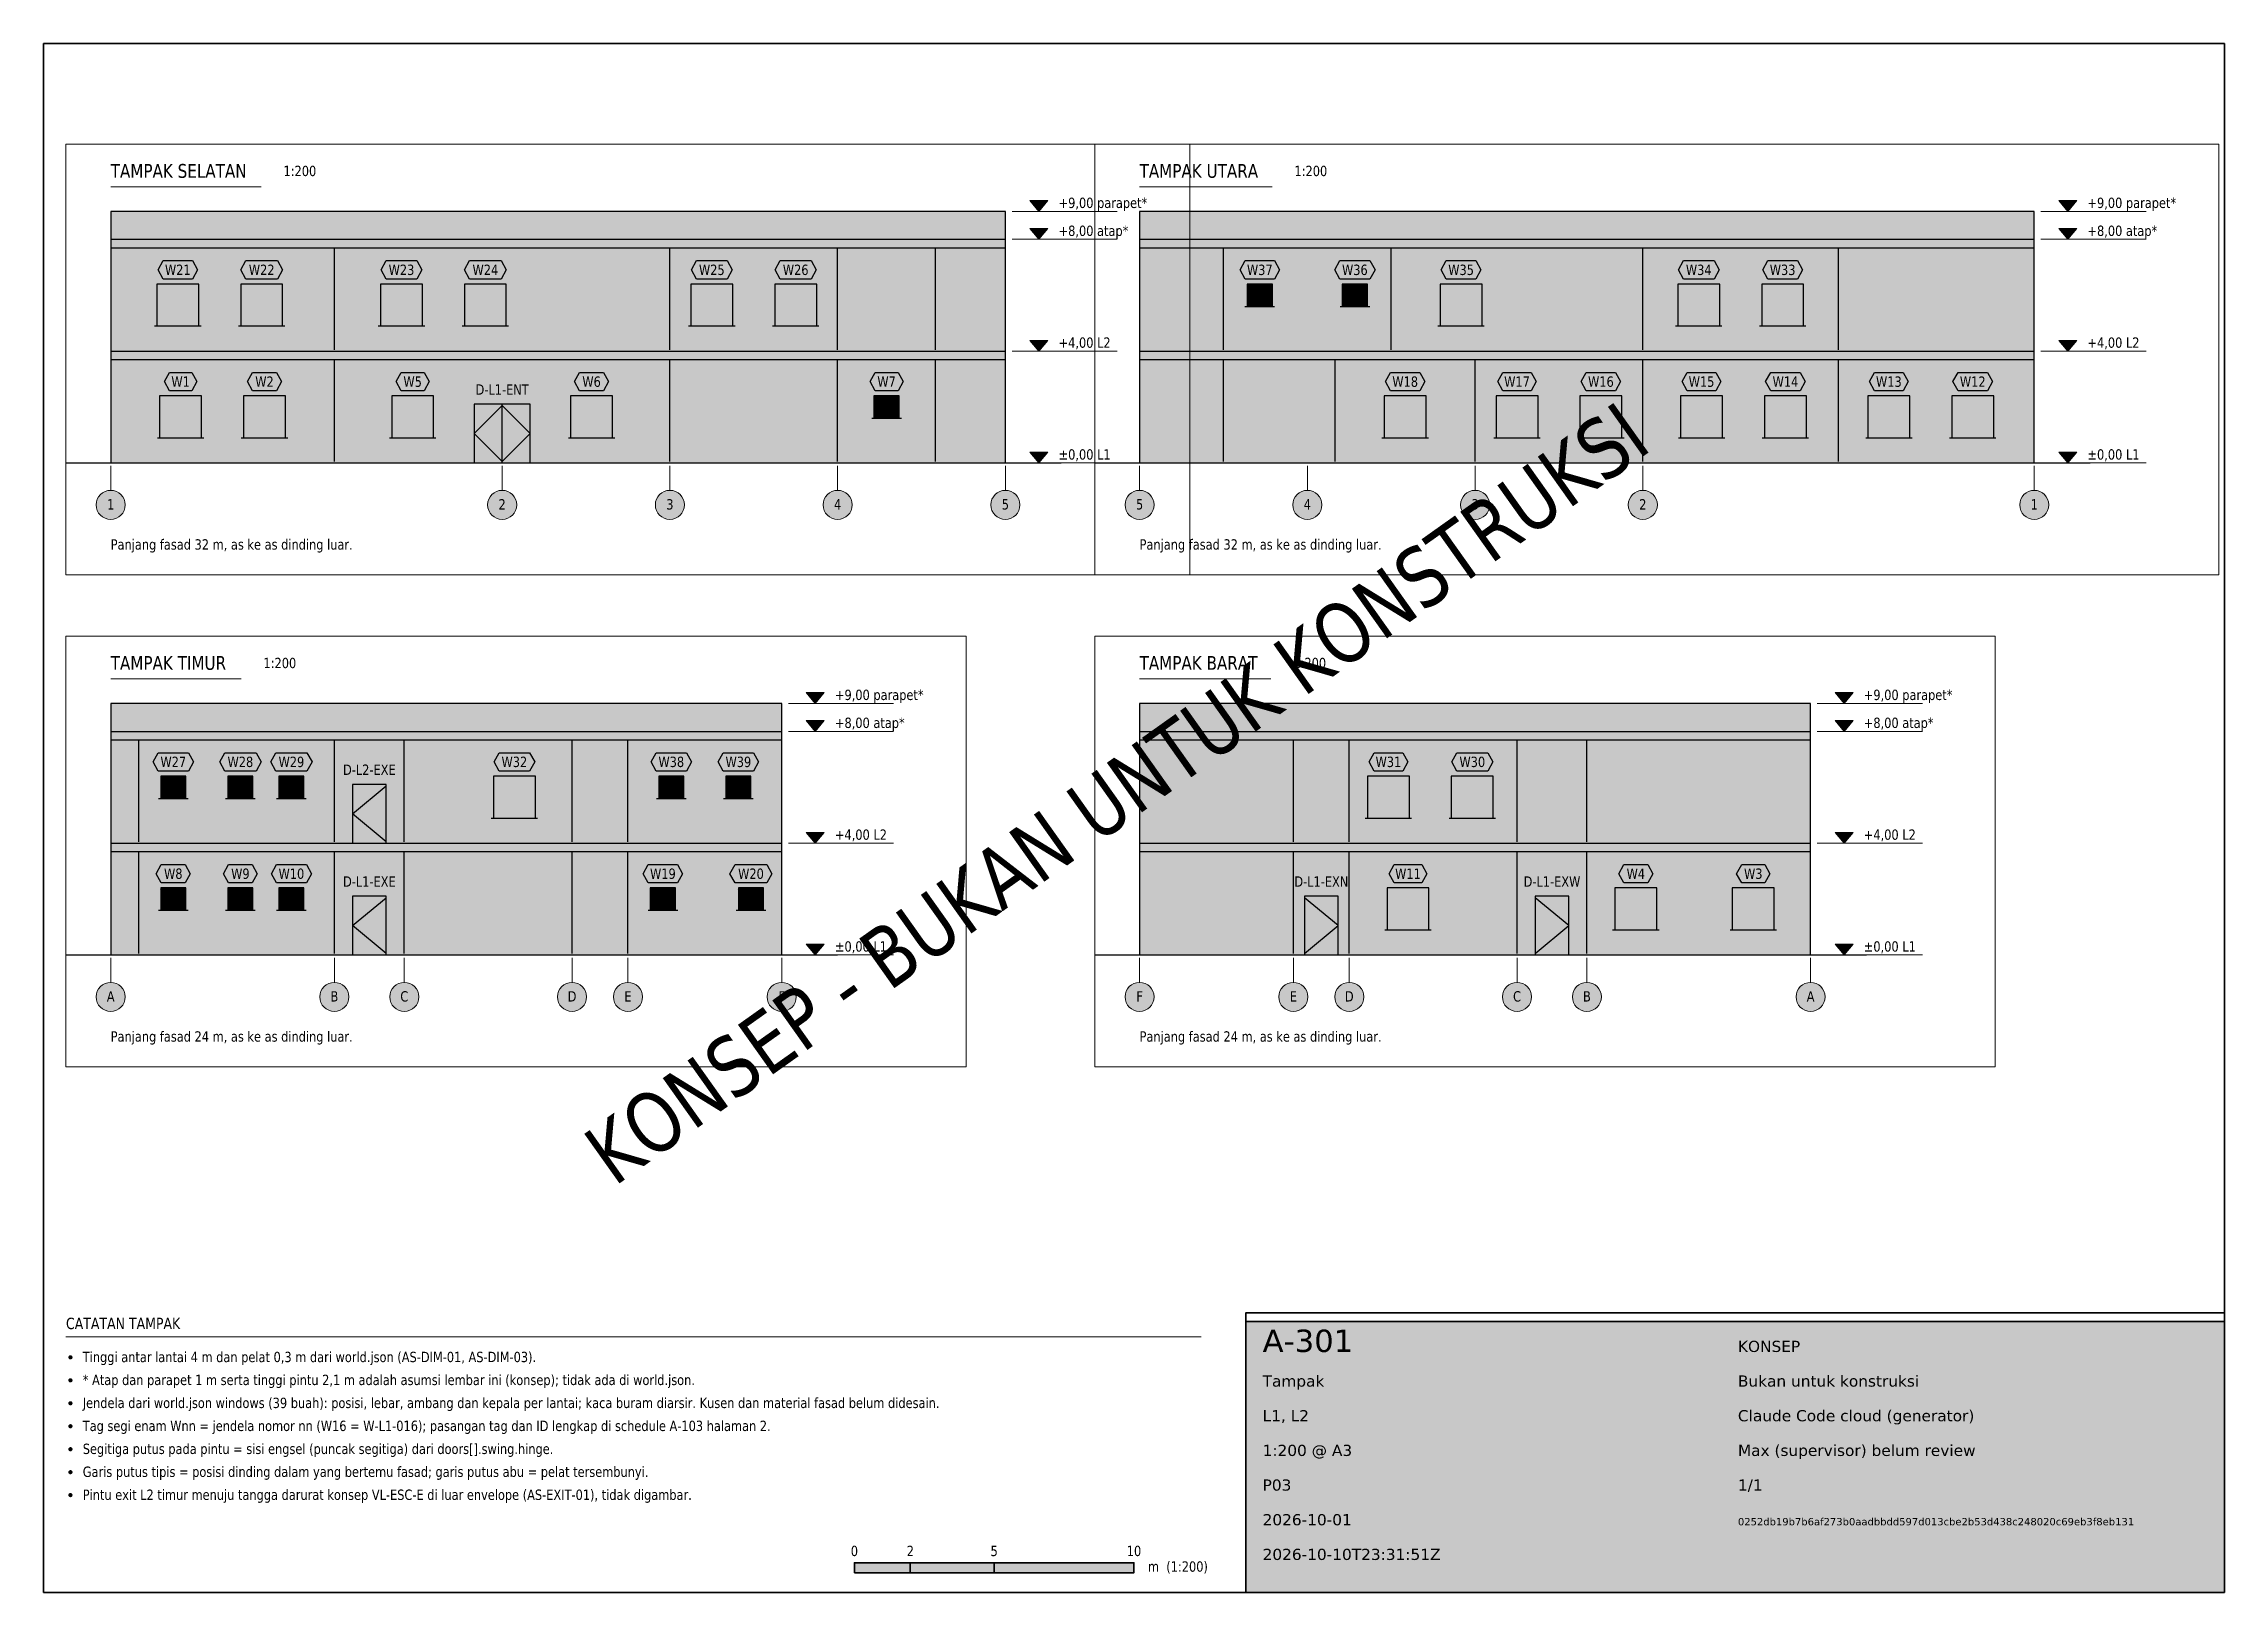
# Paper-space layout 'A-301' of a CAD drawing. Header units: millimetres. Extents: x 20 to 410, y 10 to 287.
# The model-space entities are those that its viewports show. They can reach past a viewport. Long polylines and large blocks are cut down to what shows.
import ezdxf
from ezdxf.enums import TextEntityAlignment as Align

# ---------------------------------------------------------------- set-up
doc = ezdxf.new("R2010")
doc.units = ezdxf.units.MM
doc.linetypes.add('CENTER', pattern=[5.08, 3.175, -0.635, 0.635, -0.635])
doc.linetypes.add('DASHED', pattern=[1.524, 1.27, -0.254])
for name, color, linetype, lineweight, true_color in [('A-ANNO-NOTE', 7, 'Continuous', 18, 0x22302a), ('A-ANNO-TTLB', 3, 'Continuous', 35, 0x1f4d3a), ('A-ANNO-WMRK', 9, 'Continuous', 13, 0xe8eeea), ('A-GRID', 8, 'CENTER', 13, 0x8fa99b), ('A-GRID-IDEN', 8, 'Continuous', 18, 0x2f4238)]:
    doc.layers.add(name, color=color, linetype=linetype, lineweight=lineweight, true_color=true_color)
doc.layers.add('A-ANNO-VPRT', color=8, linetype='Continuous', lineweight=13, true_color=0x808080, plot=False)
for name, color, linetype in [('A-ELEV-DOOR', 7, 'Continuous'), ('A-ELEV-GLAZ', 7, 'Continuous'), ('A-ELEV-GLAZ-IDEN', 7, 'Continuous'), ('A-ELEV-GRND', 7, 'Continuous'), ('A-ELEV-HIDN', 7, 'Continuous'), ('A-ELEV-OTLN', 7, 'Continuous')]:
    doc.layers.add(name, color=color, linetype=linetype)
doc.styles.add('KR-SANS', font='DejaVuSans.ttf', dxfattribs={"width": 0.8})

psp = doc.layouts.new('A-301')

# ---------------------------------------------------------------- texts
at = {"layer": 'A-ANNO-NOTE', "true_color": 0x1f4d3a, "style": 'KR-SANS', "width": 0.8}
for s, height, p in [('TAMPAK SELATAN', 2.4694, (32, 263)), ('TAMPAK UTARA', 2.4694, (216, 263)), ('TAMPAK TIMUR', 2.4694, (32, 175)), ('TAMPAK BARAT', 2.4694, (216, 175)), ('CATATAN TAMPAK', 2.0373, (24, 57.09))]:
    psp.add_text(s, height=height, dxfattribs=at).set_placement(p)
at = {"layer": 'A-ANNO-NOTE', "true_color": 0x22302a, "style": 'KR-SANS', "width": 0.8}
for s, height, p in [('1:200', 1.852, (62.9, 263.3)), ('1:200', 1.852, (243.7, 263.3)), ('1:200', 1.852, (59.32, 175.3)), ('1:200', 1.852, (243.5, 175.3)), ('Tinggi antar lantai 4 m dan pelat 0,3 m dari world.json (AS-DIM-01, AS-DIM-03).', 1.8521, (27, 51.18)), ('* Atap dan parapet 1 m serta tinggi pintu 2,1 m adalah asumsi lembar ini (konsep); tidak ada di world.json.', 1.85208, (27, 47.08)), ('Jendela dari world.json windows (39 buah): posisi, lebar, ambang dan kepala per lantai; kaca buram diarsir. Kusen dan material fasad belum didesain.', 1.85208, (27, 42.97)), ('Tag segi enam Wnn = jendela nomor nn (W16 = W-L1-016); pasangan tag dan ID lengkap di schedule A-103 halaman 2.', 1.85208, (27, 38.86)), ('Segitiga putus pada pintu = sisi engsel (puncak segitiga) dari doors[].swing.hinge.', 1.8521, (27, 34.75)), ('Garis putus tipis = posisi dinding dalam yang bertemu fasad; garis putus abu = pelat tersembunyi.', 1.8521, (27, 30.65)), ('Pintu exit L2 timur menuju tangga darurat konsep VL-ESC-E di luar envelope (AS-EXIT-01), tidak digambar.', 1.85208, (27, 26.54))]:
    psp.add_text(s, height=height, dxfattribs=at).set_placement(p)
at = {"layer": 'A-ANNO-NOTE', "true_color": 0x5a524b, "style": 'KR-SANS', "width": 0.8}
for s, p in [('Panjang fasad 32 m, as ke as dinding luar.', (32, 196.5)), ('Panjang fasad 32 m, as ke as dinding luar.', (216, 196.5)), ('Panjang fasad 24 m, as ke as dinding luar.', (32, 108.5)), ('Panjang fasad 24 m, as ke as dinding luar.', (216, 108.5))]:
    psp.add_text(s, height=1.8521, dxfattribs=at).set_placement(p)
at = {"layer": 'A-ANNO-TTLB', "true_color": 0x22302a, "style": 'KR-SANS', "width": 0.8}
for s, height, p in [('0', 1.85, (165, 16.49)), ('2', 1.85, (175, 16.49)), ('5', 1.85, (190, 16.49)), ('10', 1.852, (215, 16.49))]:
    psp.add_text(s, height=height, dxfattribs=at).set_placement(p, align=Align.CENTER)
psp.add_text('m  (1:200)', height=1.852, dxfattribs=at).set_placement((217.5, 13.7))
at = {"layer": 'A-ANNO-WMRK', "true_color": 0xdde4e1, "style": 'KR-SANS', "width": 0.8}
psp.add_text('KONSEP - BUKAN UNTUK KONSTRUKSI', height=10.8656, rotation=35.3845, dxfattribs=at).set_placement((215, 148.5), align=Align.CENTER)

msp = doc.modelspace()

# ---------------------------------------------------------------- texts
at = {"layer": 'A-ANNO-NOTE', "true_color": 0x22302a, "style": 'KR-SANS', "width": 0.8}
for s, height, p in [('+9,00 parapet*', 370.42, (33904, -30880)), ('+9,00 parapet*', 370.42, (70904, -30880)), ('+8,00 atap*', 370.42, (33904, -31880)), ('+8,00 atap*', 370.42, (70904, -31880)), ('+4,00 L2', 370.4, (33904, -35880)), ('+4,00 L2', 370.4, (70904, -35880)), ('±0,00 L1', 370.4, (33904, -39880)), ('±0,00 L1', 370.4, (70904, -39880)), ('+9,00 parapet*', 370.42, (33904, -50880)), ('+9,00 parapet*', 370.42, (70904, -50880)), ('+8,00 atap*', 370.42, (33904, -51880)), ('+8,00 atap*', 370.42, (70904, -51880)), ('+4,00 L2', 370.4, (33904, -55880)), ('+4,00 L2', 370.4, (70904, -55880)), ('±0,00 L1', 370.4, (33904, -59880)), ('±0,00 L1', 370.4, (70904, -59880))]:
    msp.add_text(s, height=height, dxfattribs=at).set_placement(p)
at = {"layer": 'A-ELEV-DOOR', "true_color": 0x22302a, "style": 'KR-SANS', "width": 0.8}
for s, p in [('D-L2-EXE', (54250, -33558)), ('D-L1-ENT', (14000, -37558)), ('D-L1-EXE', (54250, -37558)), ('D-L1-EXN', (51500, -57558)), ('D-L1-EXW', (59750, -57558))]:
    msp.add_text(s, height=370.4, dxfattribs=at).set_placement(p, align=Align.CENTER)
at = {"layer": 'A-ELEV-GLAZ-IDEN', "true_color": 0x22302a, "style": 'KR-SANS', "width": 0.8}
for s, p in [('W21', (2400, -33277)), ('W22', (5400, -33277)), ('W23', (10400, -33277)), ('W24', (13400, -33277)), ('W25', (21500, -33277)), ('W26', (24500, -33277)), ('W27', (47238, -33277)), ('W28', (49638, -33277)), ('W29', (51463, -33277)), ('W32', (59438, -33277)), ('W38', (65050, -33277)), ('W39', (67450, -33277)), ('W1', (2500, -37277)), ('W2', (5500, -37277)), ('W5', (10800, -37277)), ('W6', (17200, -37277)), ('W7', (27750, -37277)), ('W8', (47238, -37277)), ('W9', (49638, -37277)), ('W10', (51463, -37277)), ('W19', (64750, -37277)), ('W20', (67900, -37277)), ('W37', (4300, -53277)), ('W36', (7700, -53277)), ('W35', (11500, -53277)), ('W34', (20000, -53277)), ('W33', (23000, -53277)), ('W31', (53900, -53277)), ('W30', (56900, -53277)), ('W18', (9500, -57277)), ('W17', (13500, -57277)), ('W16', (16500, -57277)), ('W15', (20100, -57277)), ('W14', (23100, -57277)), ('W13', (26800, -57277)), ('W12', (29800, -57277)), ('W11', (54600, -57277)), ('W4', (62750, -57277)), ('W3', (66950, -57277))]:
    msp.add_text(s, height=370.4, dxfattribs=at).set_placement(p, align=Align.CENTER)
at = {"layer": 'A-GRID-IDEN', "true_color": 0x22302a, "style": 'KR-SANS', "width": 0.8}
for s, p in [('1', (0, -41665)), ('2', (14000, -41665)), ('3', (20000, -41665)), ('4', (26000, -41665)), ('5', (32000, -41665)), ('A', (45000, -41665)), ('B', (53000, -41665)), ('C', (55500, -41665)), ('D', (61500, -41665)), ('E', (63500, -41665)), ('F', (69000, -41665)), ('5', (0, -61665)), ('4', (6000, -61665)), ('3', (12000, -61665)), ('2', (18000, -61665)), ('1', (32000, -61665)), ('F', (45000, -61665)), ('E', (50500, -61665)), ('D', (52500, -61665)), ('C', (58500, -61665)), ('B', (61000, -61665)), ('A', (69000, -61665))]:
    msp.add_text(s, height=370, dxfattribs=at).set_placement(p, align=Align.CENTER)

# ---------------------------------------------------------------- blocks, each defined once
blk = doc.blocks.new('KR-TTLB-G')
at = {"layer": 'A-ANNO-TTLB'}
blk.add_lwpolyline([(0, 0), (175, 0), (175, 50), (0, 50)], close=True, dxfattribs=at)
at = {"layer": 'A-ANNO-TTLB', "style": 'KR-SANS'}
for tag, p, height in [('KR_SHEET_ID', (3, 43), 4), ('KR_STATUS', (88, 43), 2), ('KR_TITLE', (3, 36.8), 2), ('KR_NOTE', (88, 36.8), 2), ('KR_FLOOR', (3, 30.6), 2), ('KR_DRAWN', (88, 30.6), 2), ('KR_SCALE', (3, 24.4), 2), ('KR_CHECK', (88, 24.4), 2), ('KR_REVISION', (3, 18.2), 2), ('KR_PAGE', (88, 18.2), 2), ('KR_REV_DATE', (3, 12), 2), ('KR_WORLD_SHA256', (88, 12), 1.3), ('KR_RENDER_UTC', (3, 5.8), 2)]:
    blk.add_attdef(tag, p, '', height=height, dxfattribs=at)

# ---------------------------------------------------------------- hatches: boundary and pattern name
at = {"layer": 'A-ANNO-NOTE', "true_color": 0x1f4d3a}
h = msp.add_hatch(color=7, dxfattribs=at)
h.dxf.hatch_style = 1
h.paths.add_polyline_path([(33200, -31000), (32880, -30616), (33520, -30616)])
h = msp.add_hatch(color=7, dxfattribs=at)
h.dxf.hatch_style = 1
h.paths.add_polyline_path([(70200, -31000), (69880, -30616), (70520, -30616)])
h = msp.add_hatch(color=7, dxfattribs=at)
h.dxf.hatch_style = 1
h.paths.add_polyline_path([(33200, -32000), (32880, -31616), (33520, -31616)])
h = msp.add_hatch(color=7, dxfattribs=at)
h.dxf.hatch_style = 1
h.paths.add_polyline_path([(70200, -32000), (69880, -31616), (70520, -31616)])
h = msp.add_hatch(color=7, dxfattribs=at)
h.dxf.hatch_style = 1
h.paths.add_polyline_path([(33200, -36000), (32880, -35616), (33520, -35616)])
h = msp.add_hatch(color=7, dxfattribs=at)
h.dxf.hatch_style = 1
h.paths.add_polyline_path([(70200, -36000), (69880, -35616), (70520, -35616)])
h = msp.add_hatch(color=7, dxfattribs=at)
h.dxf.hatch_style = 1
h.paths.add_polyline_path([(33200, -40000), (32880, -39616), (33520, -39616)])
h = msp.add_hatch(color=7, dxfattribs=at)
h.dxf.hatch_style = 1
h.paths.add_polyline_path([(70200, -40000), (69880, -39616), (70520, -39616)])
h = msp.add_hatch(color=7, dxfattribs=at)
h.dxf.hatch_style = 1
h.paths.add_polyline_path([(33200, -51000), (32880, -50616), (33520, -50616)])
h = msp.add_hatch(color=7, dxfattribs=at)
h.dxf.hatch_style = 1
h.paths.add_polyline_path([(70200, -51000), (69880, -50616), (70520, -50616)])
h = msp.add_hatch(color=7, dxfattribs=at)
h.dxf.hatch_style = 1
h.paths.add_polyline_path([(33200, -52000), (32880, -51616), (33520, -51616)])
h = msp.add_hatch(color=7, dxfattribs=at)
h.dxf.hatch_style = 1
h.paths.add_polyline_path([(70200, -52000), (69880, -51616), (70520, -51616)])
h = msp.add_hatch(color=7, dxfattribs=at)
h.dxf.hatch_style = 1
h.paths.add_polyline_path([(33200, -56000), (32880, -55616), (33520, -55616)])
h = msp.add_hatch(color=7, dxfattribs=at)
h.dxf.hatch_style = 1
h.paths.add_polyline_path([(70200, -56000), (69880, -55616), (70520, -55616)])
h = msp.add_hatch(color=7, dxfattribs=at)
h.dxf.hatch_style = 1
h.paths.add_polyline_path([(33200, -60000), (32880, -59616), (33520, -59616)])
h = msp.add_hatch(color=7, dxfattribs=at)
h.dxf.hatch_style = 1
h.paths.add_polyline_path([(70200, -60000), (69880, -59616), (70520, -59616)])
at = {"layer": 'A-ELEV-DOOR', "true_color": 0xffffff}
h = msp.add_hatch(color=7, dxfattribs=at)
h.dxf.hatch_style = 1
h.paths.add_polyline_path([(53650, -36000), (54850, -36000), (54850, -33900), (53650, -33900)])
h = msp.add_hatch(color=7, dxfattribs=at)
h.dxf.hatch_style = 1
h.paths.add_polyline_path([(13000, -40000), (15000, -40000), (15000, -37900), (13000, -37900)])
h = msp.add_hatch(color=7, dxfattribs=at)
h.dxf.hatch_style = 1
h.paths.add_polyline_path([(53650, -40000), (54850, -40000), (54850, -37900), (53650, -37900)])
h = msp.add_hatch(color=7, dxfattribs=at)
h.dxf.hatch_style = 1
h.paths.add_polyline_path([(50900, -60000), (52100, -60000), (52100, -57900), (50900, -57900)])
h = msp.add_hatch(color=7, dxfattribs=at)
h.dxf.hatch_style = 1
h.paths.add_polyline_path([(59150, -60000), (60350, -60000), (60350, -57900), (59150, -57900)])
at = {"layer": 'A-ELEV-GLAZ', "true_color": 0xe6eeec}
h = msp.add_hatch(color=7, dxfattribs=at)
h.dxf.hatch_style = 1
h.paths.add_polyline_path([(1650, -35100), (3150, -35100), (3150, -33600), (1650, -33600)])
h = msp.add_hatch(color=7, dxfattribs=at)
h.dxf.hatch_style = 1
h.paths.add_polyline_path([(4650, -35100), (6150, -35100), (6150, -33600), (4650, -33600)])
h = msp.add_hatch(color=7, dxfattribs=at)
h.dxf.hatch_style = 1
h.paths.add_polyline_path([(9650, -35100), (11150, -35100), (11150, -33600), (9650, -33600)])
h = msp.add_hatch(color=7, dxfattribs=at)
h.dxf.hatch_style = 1
h.paths.add_polyline_path([(12650, -35100), (14150, -35100), (14150, -33600), (12650, -33600)])
h = msp.add_hatch(color=7, dxfattribs=at)
h.dxf.hatch_style = 1
h.paths.add_polyline_path([(20750, -35100), (22250, -35100), (22250, -33600), (20750, -33600)])
h = msp.add_hatch(color=7, dxfattribs=at)
h.dxf.hatch_style = 1
h.paths.add_polyline_path([(23750, -35100), (25250, -35100), (25250, -33600), (23750, -33600)])
at = {"layer": 'A-ELEV-GLAZ', "true_color": 0xece8e0}
h = msp.add_hatch(color=7, dxfattribs=at)
h.dxf.hatch_style = 1
h.paths.add_polyline_path([(46788, -34400), (47688, -34400), (47688, -33600), (46788, -33600)])
h = msp.add_hatch(color=7, dxfattribs=at)
h.dxf.hatch_style = 1
h.paths.add_polyline_path([(49188, -34400), (50088, -34400), (50088, -33600), (49188, -33600)])
h = msp.add_hatch(color=7, dxfattribs=at)
h.dxf.hatch_style = 1
h.paths.add_polyline_path([(51013, -34400), (51913, -34400), (51913, -33600), (51013, -33600)])
at = {"layer": 'A-ELEV-GLAZ', "true_color": 0xe6eeec}
h = msp.add_hatch(color=7, dxfattribs=at)
h.dxf.hatch_style = 1
h.paths.add_polyline_path([(58688, -35100), (60188, -35100), (60188, -33600), (58688, -33600)])
at = {"layer": 'A-ELEV-GLAZ', "true_color": 0xece8e0}
h = msp.add_hatch(color=7, dxfattribs=at)
h.dxf.hatch_style = 1
h.paths.add_polyline_path([(64600, -34400), (65500, -34400), (65500, -33600), (64600, -33600)])
h = msp.add_hatch(color=7, dxfattribs=at)
h.dxf.hatch_style = 1
h.paths.add_polyline_path([(67000, -34400), (67900, -34400), (67900, -33600), (67000, -33600)])
at = {"layer": 'A-ELEV-GLAZ', "true_color": 0xe6eeec}
h = msp.add_hatch(color=7, dxfattribs=at)
h.dxf.hatch_style = 1
h.paths.add_polyline_path([(1750, -39100), (3250, -39100), (3250, -37600), (1750, -37600)])
h = msp.add_hatch(color=7, dxfattribs=at)
h.dxf.hatch_style = 1
h.paths.add_polyline_path([(4750, -39100), (6250, -39100), (6250, -37600), (4750, -37600)])
h = msp.add_hatch(color=7, dxfattribs=at)
h.dxf.hatch_style = 1
h.paths.add_polyline_path([(10050, -39100), (11550, -39100), (11550, -37600), (10050, -37600)])
h = msp.add_hatch(color=7, dxfattribs=at)
h.dxf.hatch_style = 1
h.paths.add_polyline_path([(16450, -39100), (17950, -39100), (17950, -37600), (16450, -37600)])
at = {"layer": 'A-ELEV-GLAZ', "true_color": 0xece8e0}
h = msp.add_hatch(color=7, dxfattribs=at)
h.dxf.hatch_style = 1
h.paths.add_polyline_path([(27300, -38400), (28200, -38400), (28200, -37600), (27300, -37600)])
h = msp.add_hatch(color=7, dxfattribs=at)
h.dxf.hatch_style = 1
h.paths.add_polyline_path([(46788, -38400), (47688, -38400), (47688, -37600), (46788, -37600)])
h = msp.add_hatch(color=7, dxfattribs=at)
h.dxf.hatch_style = 1
h.paths.add_polyline_path([(49188, -38400), (50088, -38400), (50088, -37600), (49188, -37600)])
h = msp.add_hatch(color=7, dxfattribs=at)
h.dxf.hatch_style = 1
h.paths.add_polyline_path([(51013, -38400), (51913, -38400), (51913, -37600), (51013, -37600)])
h = msp.add_hatch(color=7, dxfattribs=at)
h.dxf.hatch_style = 1
h.paths.add_polyline_path([(64300, -38400), (65200, -38400), (65200, -37600), (64300, -37600)])
h = msp.add_hatch(color=7, dxfattribs=at)
h.dxf.hatch_style = 1
h.paths.add_polyline_path([(67450, -38400), (68350, -38400), (68350, -37600), (67450, -37600)])
h = msp.add_hatch(color=7, dxfattribs=at)
h.dxf.hatch_style = 1
h.paths.add_polyline_path([(3850, -54400), (4750, -54400), (4750, -53600), (3850, -53600)])
h = msp.add_hatch(color=7, dxfattribs=at)
h.dxf.hatch_style = 1
h.paths.add_polyline_path([(7250, -54400), (8150, -54400), (8150, -53600), (7250, -53600)])
at = {"layer": 'A-ELEV-GLAZ', "true_color": 0xe6eeec}
h = msp.add_hatch(color=7, dxfattribs=at)
h.dxf.hatch_style = 1
h.paths.add_polyline_path([(10750, -55100), (12250, -55100), (12250, -53600), (10750, -53600)])
h = msp.add_hatch(color=7, dxfattribs=at)
h.dxf.hatch_style = 1
h.paths.add_polyline_path([(19250, -55100), (20750, -55100), (20750, -53600), (19250, -53600)])
h = msp.add_hatch(color=7, dxfattribs=at)
h.dxf.hatch_style = 1
h.paths.add_polyline_path([(22250, -55100), (23750, -55100), (23750, -53600), (22250, -53600)])
h = msp.add_hatch(color=7, dxfattribs=at)
h.dxf.hatch_style = 1
h.paths.add_polyline_path([(53150, -55100), (54650, -55100), (54650, -53600), (53150, -53600)])
h = msp.add_hatch(color=7, dxfattribs=at)
h.dxf.hatch_style = 1
h.paths.add_polyline_path([(56150, -55100), (57650, -55100), (57650, -53600), (56150, -53600)])
h = msp.add_hatch(color=7, dxfattribs=at)
h.dxf.hatch_style = 1
h.paths.add_polyline_path([(8750, -59100), (10250, -59100), (10250, -57600), (8750, -57600)])
h = msp.add_hatch(color=7, dxfattribs=at)
h.dxf.hatch_style = 1
h.paths.add_polyline_path([(12750, -59100), (14250, -59100), (14250, -57600), (12750, -57600)])
h = msp.add_hatch(color=7, dxfattribs=at)
h.dxf.hatch_style = 1
h.paths.add_polyline_path([(15750, -59100), (17250, -59100), (17250, -57600), (15750, -57600)])
h = msp.add_hatch(color=7, dxfattribs=at)
h.dxf.hatch_style = 1
h.paths.add_polyline_path([(19350, -59100), (20850, -59100), (20850, -57600), (19350, -57600)])
h = msp.add_hatch(color=7, dxfattribs=at)
h.dxf.hatch_style = 1
h.paths.add_polyline_path([(22350, -59100), (23850, -59100), (23850, -57600), (22350, -57600)])
h = msp.add_hatch(color=7, dxfattribs=at)
h.dxf.hatch_style = 1
h.paths.add_polyline_path([(26050, -59100), (27550, -59100), (27550, -57600), (26050, -57600)])
h = msp.add_hatch(color=7, dxfattribs=at)
h.dxf.hatch_style = 1
h.paths.add_polyline_path([(29050, -59100), (30550, -59100), (30550, -57600), (29050, -57600)])
h = msp.add_hatch(color=7, dxfattribs=at)
h.dxf.hatch_style = 1
h.paths.add_polyline_path([(53850, -59100), (55350, -59100), (55350, -57600), (53850, -57600)])
h = msp.add_hatch(color=7, dxfattribs=at)
h.dxf.hatch_style = 1
h.paths.add_polyline_path([(62000, -59100), (63500, -59100), (63500, -57600), (62000, -57600)])
h = msp.add_hatch(color=7, dxfattribs=at)
h.dxf.hatch_style = 1
h.paths.add_polyline_path([(66200, -59100), (67700, -59100), (67700, -57600), (66200, -57600)])
at = {"layer": 'A-ELEV-GLAZ-IDEN', "true_color": 0xffffff}
h = msp.add_hatch(color=7, dxfattribs=at)
h.dxf.hatch_style = 1
h.paths.add_polyline_path([(1693, -33092), (1873, -32764), (2927, -32764), (3107, -33092), (2927, -33420), (1873, -33420)])
h = msp.add_hatch(color=7, dxfattribs=at)
h.dxf.hatch_style = 1
h.paths.add_polyline_path([(4658, -33092), (4838, -32764), (5962, -32764), (6142, -33092), (5962, -33420), (4838, -33420)])
h = msp.add_hatch(color=7, dxfattribs=at)
h.dxf.hatch_style = 1
h.paths.add_polyline_path([(9674, -33092), (9854, -32764), (10946, -32764), (11126, -33092), (10946, -33420), (9854, -33420)])
h = msp.add_hatch(color=7, dxfattribs=at)
h.dxf.hatch_style = 1
h.paths.add_polyline_path([(12657, -33092), (12837, -32764), (13963, -32764), (14143, -33092), (13963, -33420), (12837, -33420)])
h = msp.add_hatch(color=7, dxfattribs=at)
h.dxf.hatch_style = 1
h.paths.add_polyline_path([(20775, -33092), (20955, -32764), (22045, -32764), (22225, -33092), (22045, -33420), (20955, -33420)])
h = msp.add_hatch(color=7, dxfattribs=at)
h.dxf.hatch_style = 1
h.paths.add_polyline_path([(23763, -33092), (23943, -32764), (25057, -32764), (25237, -33092), (25057, -33420), (23943, -33420)])
h = msp.add_hatch(color=7, dxfattribs=at)
h.dxf.hatch_style = 1
h.paths.add_polyline_path([(46515, -33092), (46695, -32764), (47781, -32764), (47961, -33092), (47781, -33420), (46695, -33420)])
h = msp.add_hatch(color=7, dxfattribs=at)
h.dxf.hatch_style = 1
h.paths.add_polyline_path([(48899, -33092), (49079, -32764), (50197, -32764), (50377, -33092), (50197, -33420), (49079, -33420)])
h = msp.add_hatch(color=7, dxfattribs=at)
h.dxf.hatch_style = 1
h.paths.add_polyline_path([(50726, -33092), (50906, -32764), (52020, -32764), (52200, -33092), (52020, -33420), (50906, -33420)])
h = msp.add_hatch(color=7, dxfattribs=at)
h.dxf.hatch_style = 1
h.paths.add_polyline_path([(58712, -33092), (58892, -32764), (59984, -32764), (60164, -33092), (59984, -33420), (58892, -33420)])
h = msp.add_hatch(color=7, dxfattribs=at)
h.dxf.hatch_style = 1
h.paths.add_polyline_path([(64327, -33092), (64507, -32764), (65593, -32764), (65773, -33092), (65593, -33420), (64507, -33420)])
h = msp.add_hatch(color=7, dxfattribs=at)
h.dxf.hatch_style = 1
h.paths.add_polyline_path([(66729, -33092), (66909, -32764), (67991, -32764), (68171, -33092), (67991, -33420), (66909, -33420)])
h = msp.add_hatch(color=7, dxfattribs=at)
h.dxf.hatch_style = 1
h.paths.add_polyline_path([(1923, -37092), (2103, -36764), (2897, -36764), (3077, -37092), (2897, -37420), (2103, -37420)])
h = msp.add_hatch(color=7, dxfattribs=at)
h.dxf.hatch_style = 1
h.paths.add_polyline_path([(4889, -37092), (5069, -36764), (5931, -36764), (6111, -37092), (5931, -37420), (5069, -37420)])
h = msp.add_hatch(color=7, dxfattribs=at)
h.dxf.hatch_style = 1
h.paths.add_polyline_path([(10206, -37092), (10386, -36764), (11214, -36764), (11394, -37092), (11214, -37420), (10386, -37420)])
h = msp.add_hatch(color=7, dxfattribs=at)
h.dxf.hatch_style = 1
h.paths.add_polyline_path([(16593, -37092), (16773, -36764), (17627, -36764), (17807, -37092), (17627, -37420), (16773, -37420)])
h = msp.add_hatch(color=7, dxfattribs=at)
h.dxf.hatch_style = 1
h.paths.add_polyline_path([(27158, -37092), (27338, -36764), (28162, -36764), (28342, -37092), (28162, -37420), (27338, -37420)])
h = msp.add_hatch(color=7, dxfattribs=at)
h.dxf.hatch_style = 1
h.paths.add_polyline_path([(46630, -37092), (46810, -36764), (47666, -36764), (47846, -37092), (47666, -37420), (46810, -37420)])
h = msp.add_hatch(color=7, dxfattribs=at)
h.dxf.hatch_style = 1
h.paths.add_polyline_path([(49032, -37092), (49212, -36764), (50064, -36764), (50244, -37092), (50064, -37420), (49212, -37420)])
h = msp.add_hatch(color=7, dxfattribs=at)
h.dxf.hatch_style = 1
h.paths.add_polyline_path([(50747, -37092), (50927, -36764), (51999, -36764), (52179, -37092), (51999, -37420), (50927, -37420)])
h = msp.add_hatch(color=7, dxfattribs=at)
h.dxf.hatch_style = 1
h.paths.add_polyline_path([(64048, -37092), (64228, -36764), (65272, -36764), (65452, -37092), (65272, -37420), (64228, -37420)])
h = msp.add_hatch(color=7, dxfattribs=at)
h.dxf.hatch_style = 1
h.paths.add_polyline_path([(67149, -37092), (67329, -36764), (68471, -36764), (68651, -37092), (68471, -37420), (67329, -37420)])
h = msp.add_hatch(color=7, dxfattribs=at)
h.dxf.hatch_style = 1
h.paths.add_polyline_path([(3593, -53092), (3773, -52764), (4827, -52764), (5007, -53092), (4827, -53420), (3773, -53420)])
h = msp.add_hatch(color=7, dxfattribs=at)
h.dxf.hatch_style = 1
h.paths.add_polyline_path([(6979, -53092), (7159, -52764), (8241, -52764), (8421, -53092), (8241, -53420), (7159, -53420)])
h = msp.add_hatch(color=7, dxfattribs=at)
h.dxf.hatch_style = 1
h.paths.add_polyline_path([(10791, -53092), (10971, -52764), (12029, -52764), (12209, -53092), (12029, -53420), (10971, -53420)])
h = msp.add_hatch(color=7, dxfattribs=at)
h.dxf.hatch_style = 1
h.paths.add_polyline_path([(19273, -53092), (19453, -52764), (20547, -52764), (20727, -53092), (20547, -53420), (19453, -53420)])
h = msp.add_hatch(color=7, dxfattribs=at)
h.dxf.hatch_style = 1
h.paths.add_polyline_path([(22290, -53092), (22470, -52764), (23530, -52764), (23710, -53092), (23530, -53420), (22470, -53420)])
h = msp.add_hatch(color=7, dxfattribs=at)
h.dxf.hatch_style = 1
h.paths.add_polyline_path([(53209, -53092), (53389, -52764), (54411, -52764), (54591, -53092), (54411, -53420), (53389, -53420)])
h = msp.add_hatch(color=7, dxfattribs=at)
h.dxf.hatch_style = 1
h.paths.add_polyline_path([(56165, -53092), (56345, -52764), (57455, -52764), (57635, -53092), (57455, -53420), (56345, -53420)])
h = msp.add_hatch(color=7, dxfattribs=at)
h.dxf.hatch_style = 1
h.paths.add_polyline_path([(8796, -57092), (8976, -56764), (10024, -56764), (10204, -57092), (10024, -57420), (8976, -57420)])
h = msp.add_hatch(color=7, dxfattribs=at)
h.dxf.hatch_style = 1
h.paths.add_polyline_path([(12812, -57092), (12992, -56764), (14008, -56764), (14188, -57092), (14008, -57420), (12992, -57420)])
h = msp.add_hatch(color=7, dxfattribs=at)
h.dxf.hatch_style = 1
h.paths.add_polyline_path([(15797, -57092), (15977, -56764), (17023, -56764), (17203, -57092), (17023, -57420), (15977, -57420)])
h = msp.add_hatch(color=7, dxfattribs=at)
h.dxf.hatch_style = 1
h.paths.add_polyline_path([(19410, -57092), (19590, -56764), (20610, -56764), (20790, -57092), (20610, -57420), (19590, -57420)])
h = msp.add_hatch(color=7, dxfattribs=at)
h.dxf.hatch_style = 1
h.paths.add_polyline_path([(22392, -57092), (22572, -56764), (23628, -56764), (23808, -57092), (23628, -57420), (22572, -57420)])
h = msp.add_hatch(color=7, dxfattribs=at)
h.dxf.hatch_style = 1
h.paths.add_polyline_path([(26109, -57092), (26289, -56764), (27311, -56764), (27491, -57092), (27311, -57420), (26289, -57420)])
h = msp.add_hatch(color=7, dxfattribs=at)
h.dxf.hatch_style = 1
h.paths.add_polyline_path([(29093, -57092), (29273, -56764), (30327, -56764), (30507, -57092), (30327, -57420), (29273, -57420)])
h = msp.add_hatch(color=7, dxfattribs=at)
h.dxf.hatch_style = 1
h.paths.add_polyline_path([(53927, -57092), (54107, -56764), (55093, -56764), (55273, -57092), (55093, -57420), (54107, -57420)])
h = msp.add_hatch(color=7, dxfattribs=at)
h.dxf.hatch_style = 1
h.paths.add_polyline_path([(62138, -57092), (62318, -56764), (63182, -56764), (63362, -57092), (63182, -57420), (62318, -57420)])
h = msp.add_hatch(color=7, dxfattribs=at)
h.dxf.hatch_style = 1
h.paths.add_polyline_path([(66355, -57092), (66535, -56764), (67365, -56764), (67545, -57092), (67365, -57420), (66535, -57420)])
at = {"layer": 'A-ELEV-OTLN', "true_color": 0xf4f1ea}
h = msp.add_hatch(color=7, dxfattribs=at)
h.dxf.hatch_style = 1
h.paths.add_polyline_path([(0, -40000), (32000, -40000), (32000, -31000), (0, -31000)])
h = msp.add_hatch(color=7, dxfattribs=at)
h.dxf.hatch_style = 1
h.paths.add_polyline_path([(45000, -40000), (69000, -40000), (69000, -31000), (45000, -31000)])
h = msp.add_hatch(color=7, dxfattribs=at)
h.dxf.hatch_style = 1
h.paths.add_polyline_path([(0, -60000), (32000, -60000), (32000, -51000), (0, -51000)])
h = msp.add_hatch(color=7, dxfattribs=at)
h.dxf.hatch_style = 1
h.paths.add_polyline_path([(45000, -60000), (69000, -60000), (69000, -51000), (45000, -51000)])
at = {"layer": 'A-GRID-IDEN', "true_color": 0xffffff}
h = msp.add_hatch(color=7, dxfattribs=at)
h.dxf.hatch_style = 1
edge = h.paths.add_edge_path()
edge.add_arc((0, -41500), 520, 0, 360)
h = msp.add_hatch(color=7, dxfattribs=at)
h.dxf.hatch_style = 1
edge = h.paths.add_edge_path()
edge.add_arc((14000, -41500), 520, 0, 360)
h = msp.add_hatch(color=7, dxfattribs=at)
h.dxf.hatch_style = 1
edge = h.paths.add_edge_path()
edge.add_arc((20000, -41500), 520, 0, 360)
h = msp.add_hatch(color=7, dxfattribs=at)
h.dxf.hatch_style = 1
edge = h.paths.add_edge_path()
edge.add_arc((26000, -41500), 520, 0, 360)
h = msp.add_hatch(color=7, dxfattribs=at)
h.dxf.hatch_style = 1
edge = h.paths.add_edge_path()
edge.add_arc((32000, -41500), 520, 0, 360)
h = msp.add_hatch(color=7, dxfattribs=at)
h.dxf.hatch_style = 1
edge = h.paths.add_edge_path()
edge.add_arc((45000, -41500), 520, 0, 360)
h = msp.add_hatch(color=7, dxfattribs=at)
h.dxf.hatch_style = 1
edge = h.paths.add_edge_path()
edge.add_arc((53000, -41500), 520, 0, 360)
h = msp.add_hatch(color=7, dxfattribs=at)
h.dxf.hatch_style = 1
edge = h.paths.add_edge_path()
edge.add_arc((55500, -41500), 520, 0, 360)
h = msp.add_hatch(color=7, dxfattribs=at)
h.dxf.hatch_style = 1
edge = h.paths.add_edge_path()
edge.add_arc((61500, -41500), 520, 0, 360)
h = msp.add_hatch(color=7, dxfattribs=at)
h.dxf.hatch_style = 1
edge = h.paths.add_edge_path()
edge.add_arc((63500, -41500), 520, 0, 360)
h = msp.add_hatch(color=7, dxfattribs=at)
h.dxf.hatch_style = 1
edge = h.paths.add_edge_path()
edge.add_arc((69000, -41500), 520, 0, 360)
h = msp.add_hatch(color=7, dxfattribs=at)
h.dxf.hatch_style = 1
edge = h.paths.add_edge_path()
edge.add_arc((0, -61500), 520, 0, 360)
h = msp.add_hatch(color=7, dxfattribs=at)
h.dxf.hatch_style = 1
edge = h.paths.add_edge_path()
edge.add_arc((6000, -61500), 520, 0, 360)
h = msp.add_hatch(color=7, dxfattribs=at)
h.dxf.hatch_style = 1
edge = h.paths.add_edge_path()
edge.add_arc((12000, -61500), 520, 0, 360)
h = msp.add_hatch(color=7, dxfattribs=at)
h.dxf.hatch_style = 1
edge = h.paths.add_edge_path()
edge.add_arc((18000, -61500), 520, 0, 360)
h = msp.add_hatch(color=7, dxfattribs=at)
h.dxf.hatch_style = 1
edge = h.paths.add_edge_path()
edge.add_arc((32000, -61500), 520, 0, 360)
h = msp.add_hatch(color=7, dxfattribs=at)
h.dxf.hatch_style = 1
edge = h.paths.add_edge_path()
edge.add_arc((45000, -61500), 520, 0, 360)
h = msp.add_hatch(color=7, dxfattribs=at)
h.dxf.hatch_style = 1
edge = h.paths.add_edge_path()
edge.add_arc((50500, -61500), 520, 0, 360)
h = msp.add_hatch(color=7, dxfattribs=at)
h.dxf.hatch_style = 1
edge = h.paths.add_edge_path()
edge.add_arc((52500, -61500), 520, 0, 360)
h = msp.add_hatch(color=7, dxfattribs=at)
h.dxf.hatch_style = 1
edge = h.paths.add_edge_path()
edge.add_arc((58500, -61500), 520, 0, 360)
h = msp.add_hatch(color=7, dxfattribs=at)
h.dxf.hatch_style = 1
edge = h.paths.add_edge_path()
edge.add_arc((61000, -61500), 520, 0, 360)
h = msp.add_hatch(color=7, dxfattribs=at)
h.dxf.hatch_style = 1
edge = h.paths.add_edge_path()
edge.add_arc((69000, -61500), 520, 0, 360)

# ---------------------------------------------------------------- linework, layer by layer
at = {"layer": 'A-ANNO-NOTE', "true_color": 0x1f4d3a}
for points in [[(32240, -31000), (36000, -31000)], [(69240, -31000), (73000, -31000)], [(32240, -32000), (36000, -32000)], [(69240, -32000), (73000, -32000)], [(32240, -36000), (36000, -36000)], [(69240, -36000), (73000, -36000)], [(32240, -40000), (36000, -40000)], [(69240, -40000), (73000, -40000)], [(32240, -51000), (36000, -51000)], [(69240, -51000), (73000, -51000)], [(32240, -52000), (36000, -52000)], [(69240, -52000), (73000, -52000)], [(32240, -56000), (36000, -56000)], [(69240, -56000), (73000, -56000)], [(32240, -60000), (36000, -60000)], [(69240, -60000), (73000, -60000)]]:
    msp.add_lwpolyline(points, dxfattribs=at)
for points in [[(33200, -31000), (32880, -30616), (33520, -30616)], [(70200, -31000), (69880, -30616), (70520, -30616)], [(33200, -32000), (32880, -31616), (33520, -31616)], [(70200, -32000), (69880, -31616), (70520, -31616)], [(33200, -36000), (32880, -35616), (33520, -35616)], [(70200, -36000), (69880, -35616), (70520, -35616)], [(33200, -40000), (32880, -39616), (33520, -39616)], [(70200, -40000), (69880, -39616), (70520, -39616)], [(33200, -51000), (32880, -50616), (33520, -50616)], [(70200, -51000), (69880, -50616), (70520, -50616)], [(33200, -52000), (32880, -51616), (33520, -51616)], [(70200, -52000), (69880, -51616), (70520, -51616)], [(33200, -56000), (32880, -55616), (33520, -55616)], [(70200, -56000), (69880, -55616), (70520, -55616)], [(33200, -60000), (32880, -59616), (33520, -59616)], [(70200, -60000), (69880, -59616), (70520, -59616)]]:
    msp.add_lwpolyline(points, close=True, dxfattribs=at)
at = {"layer": 'A-ELEV-DOOR', "true_color": 0x1f4d3a}
for points in [[(53650, -36000), (54850, -36000), (54850, -33900), (53650, -33900)], [(13000, -40000), (15000, -40000), (15000, -37900), (13000, -37900)], [(53650, -40000), (54850, -40000), (54850, -37900), (53650, -37900)], [(50900, -60000), (52100, -60000), (52100, -57900), (50900, -57900)], [(59150, -60000), (60350, -60000), (60350, -57900), (59150, -57900)]]:
    msp.add_lwpolyline(points, close=True, dxfattribs=at)
at = {"layer": 'A-ELEV-DOOR', "linetype": 'DASHED', "ltscale": 35.277778, "true_color": 0x1f4d3a}
for points in [[(54850, -35950), (53650, -34950), (54850, -33950)], [(14000, -39950), (13000, -38950), (14000, -37950)], [(14000, -39950), (15000, -38950), (14000, -37950)], [(54850, -39950), (53650, -38950), (54850, -37950)], [(50900, -59950), (52100, -58950), (50900, -57950)], [(59150, -59950), (60350, -58950), (59150, -57950)]]:
    msp.add_lwpolyline(points, dxfattribs=at)
at = {"layer": 'A-ELEV-DOOR', "true_color": 0x1f4d3a}
msp.add_lwpolyline([(14000, -40000), (14000, -37900)], dxfattribs=at)
at = {"layer": 'A-ELEV-GLAZ', "true_color": 0x1f4d3a}
for points in [[(1650, -35100), (3150, -35100), (3150, -33600), (1650, -33600)], [(4650, -35100), (6150, -35100), (6150, -33600), (4650, -33600)], [(9650, -35100), (11150, -35100), (11150, -33600), (9650, -33600)], [(12650, -35100), (14150, -35100), (14150, -33600), (12650, -33600)], [(20750, -35100), (22250, -35100), (22250, -33600), (20750, -33600)], [(23750, -35100), (25250, -35100), (25250, -33600), (23750, -33600)], [(46788, -34400), (47688, -34400), (47688, -33600), (46788, -33600)], [(49188, -34400), (50088, -34400), (50088, -33600), (49188, -33600)], [(51013, -34400), (51913, -34400), (51913, -33600), (51013, -33600)], [(58688, -35100), (60188, -35100), (60188, -33600), (58688, -33600)], [(64600, -34400), (65500, -34400), (65500, -33600), (64600, -33600)], [(67000, -34400), (67900, -34400), (67900, -33600), (67000, -33600)], [(1750, -39100), (3250, -39100), (3250, -37600), (1750, -37600)], [(4750, -39100), (6250, -39100), (6250, -37600), (4750, -37600)], [(10050, -39100), (11550, -39100), (11550, -37600), (10050, -37600)], [(16450, -39100), (17950, -39100), (17950, -37600), (16450, -37600)], [(27300, -38400), (28200, -38400), (28200, -37600), (27300, -37600)], [(46788, -38400), (47688, -38400), (47688, -37600), (46788, -37600)], [(49188, -38400), (50088, -38400), (50088, -37600), (49188, -37600)], [(51013, -38400), (51913, -38400), (51913, -37600), (51013, -37600)], [(64300, -38400), (65200, -38400), (65200, -37600), (64300, -37600)], [(67450, -38400), (68350, -38400), (68350, -37600), (67450, -37600)], [(3850, -54400), (4750, -54400), (4750, -53600), (3850, -53600)], [(7250, -54400), (8150, -54400), (8150, -53600), (7250, -53600)], [(10750, -55100), (12250, -55100), (12250, -53600), (10750, -53600)], [(19250, -55100), (20750, -55100), (20750, -53600), (19250, -53600)], [(22250, -55100), (23750, -55100), (23750, -53600), (22250, -53600)], [(53150, -55100), (54650, -55100), (54650, -53600), (53150, -53600)], [(56150, -55100), (57650, -55100), (57650, -53600), (56150, -53600)], [(8750, -59100), (10250, -59100), (10250, -57600), (8750, -57600)], [(12750, -59100), (14250, -59100), (14250, -57600), (12750, -57600)], [(15750, -59100), (17250, -59100), (17250, -57600), (15750, -57600)], [(19350, -59100), (20850, -59100), (20850, -57600), (19350, -57600)], [(22350, -59100), (23850, -59100), (23850, -57600), (22350, -57600)], [(26050, -59100), (27550, -59100), (27550, -57600), (26050, -57600)], [(29050, -59100), (30550, -59100), (30550, -57600), (29050, -57600)], [(53850, -59100), (55350, -59100), (55350, -57600), (53850, -57600)], [(62000, -59100), (63500, -59100), (63500, -57600), (62000, -57600)], [(66200, -59100), (67700, -59100), (67700, -57600), (66200, -57600)]]:
    msp.add_lwpolyline(points, close=True, dxfattribs=at)
at = {"layer": 'A-ELEV-GLAZ', "true_color": 0x5a524b}
for points in [[(46788, -33680), (46868, -33600)], [(46788, -33840), (47028, -33600)], [(46788, -34000), (47188, -33600)], [(46788, -34160), (47348, -33600)], [(46788, -34320), (47508, -33600)], [(46868, -34400), (47668, -33600)], [(47028, -34400), (47688, -33740)], [(47188, -34400), (47688, -33900)], [(47348, -34400), (47688, -34060)], [(47508, -34400), (47688, -34220)], [(49188, -33680), (49268, -33600)], [(49188, -33840), (49428, -33600)], [(49188, -34000), (49588, -33600)], [(49188, -34160), (49748, -33600)], [(49188, -34320), (49908, -33600)], [(49268, -34400), (50068, -33600)], [(49428, -34400), (50088, -33740)], [(49588, -34400), (50088, -33900)], [(49748, -34400), (50088, -34060)], [(49908, -34400), (50088, -34220)], [(51013, -33680), (51093, -33600)], [(51013, -33840), (51253, -33600)], [(51013, -34000), (51413, -33600)], [(51013, -34160), (51573, -33600)], [(51013, -34320), (51733, -33600)], [(51093, -34400), (51893, -33600)], [(51253, -34400), (51913, -33740)], [(51413, -34400), (51913, -33900)], [(51573, -34400), (51913, -34060)], [(51733, -34400), (51913, -34220)], [(64600, -33680), (64680, -33600)], [(64600, -33840), (64840, -33600)], [(64600, -34000), (65000, -33600)], [(64600, -34160), (65160, -33600)], [(64600, -34320), (65320, -33600)], [(64680, -34400), (65480, -33600)], [(64840, -34400), (65500, -33740)], [(65000, -34400), (65500, -33900)], [(65160, -34400), (65500, -34060)], [(65320, -34400), (65500, -34220)], [(67000, -33680), (67080, -33600)], [(67000, -33840), (67240, -33600)], [(67000, -34000), (67400, -33600)], [(67000, -34160), (67560, -33600)], [(67000, -34320), (67720, -33600)], [(67080, -34400), (67880, -33600)], [(67240, -34400), (67900, -33740)], [(67400, -34400), (67900, -33900)], [(67560, -34400), (67900, -34060)], [(67720, -34400), (67900, -34220)], [(47668, -34400), (47688, -34380)], [(50068, -34400), (50088, -34380)], [(51893, -34400), (51913, -34380)], [(65480, -34400), (65500, -34380)], [(67880, -34400), (67900, -34380)], [(27300, -37680), (27380, -37600)], [(27300, -37840), (27540, -37600)], [(27300, -38000), (27700, -37600)], [(27300, -38160), (27860, -37600)], [(27300, -38320), (28020, -37600)], [(27380, -38400), (28180, -37600)], [(27540, -38400), (28200, -37740)], [(27700, -38400), (28200, -37900)], [(27860, -38400), (28200, -38060)], [(28020, -38400), (28200, -38220)], [(46788, -37680), (46868, -37600)], [(46788, -37840), (47028, -37600)], [(46788, -38000), (47188, -37600)], [(46788, -38160), (47348, -37600)], [(46788, -38320), (47508, -37600)], [(46868, -38400), (47668, -37600)], [(47028, -38400), (47688, -37740)], [(47188, -38400), (47688, -37900)], [(47348, -38400), (47688, -38060)], [(47508, -38400), (47688, -38220)], [(49188, -37680), (49268, -37600)], [(49188, -37840), (49428, -37600)], [(49188, -38000), (49588, -37600)], [(49188, -38160), (49748, -37600)], [(49188, -38320), (49908, -37600)], [(49268, -38400), (50068, -37600)], [(49428, -38400), (50088, -37740)], [(49588, -38400), (50088, -37900)], [(49748, -38400), (50088, -38060)], [(49908, -38400), (50088, -38220)], [(51013, -37680), (51093, -37600)], [(51013, -37840), (51253, -37600)], [(51013, -38000), (51413, -37600)], [(51013, -38160), (51573, -37600)], [(51013, -38320), (51733, -37600)], [(51093, -38400), (51893, -37600)], [(51253, -38400), (51913, -37740)], [(51413, -38400), (51913, -37900)], [(51573, -38400), (51913, -38060)], [(51733, -38400), (51913, -38220)], [(64300, -37680), (64380, -37600)], [(64300, -37840), (64540, -37600)], [(64300, -38000), (64700, -37600)], [(64300, -38160), (64860, -37600)], [(64300, -38320), (65020, -37600)], [(64380, -38400), (65180, -37600)], [(64540, -38400), (65200, -37740)], [(64700, -38400), (65200, -37900)], [(64860, -38400), (65200, -38060)], [(65020, -38400), (65200, -38220)], [(67450, -37680), (67530, -37600)], [(67450, -37840), (67690, -37600)], [(67450, -38000), (67850, -37600)], [(67450, -38160), (68010, -37600)], [(67450, -38320), (68170, -37600)], [(67530, -38400), (68330, -37600)], [(67690, -38400), (68350, -37740)], [(67850, -38400), (68350, -37900)], [(68010, -38400), (68350, -38060)], [(68170, -38400), (68350, -38220)], [(28180, -38400), (28200, -38380)], [(47668, -38400), (47688, -38380)], [(50068, -38400), (50088, -38380)], [(51893, -38400), (51913, -38380)], [(65180, -38400), (65200, -38380)], [(68330, -38400), (68350, -38380)], [(3850, -53680), (3930, -53600)], [(3850, -53840), (4090, -53600)], [(3850, -54000), (4250, -53600)], [(3850, -54160), (4410, -53600)], [(3850, -54320), (4570, -53600)], [(3930, -54400), (4730, -53600)], [(4090, -54400), (4750, -53740)], [(7250, -53680), (7330, -53600)], [(7250, -53840), (7490, -53600)], [(7250, -54000), (7650, -53600)], [(7250, -54160), (7810, -53600)], [(7250, -54320), (7970, -53600)], [(7330, -54400), (8130, -53600)], [(7490, -54400), (8150, -53740)], [(4250, -54400), (4750, -53900)], [(4410, -54400), (4750, -54060)], [(4570, -54400), (4750, -54220)], [(4730, -54400), (4750, -54380)], [(7650, -54400), (8150, -53900)], [(7810, -54400), (8150, -54060)], [(7970, -54400), (8150, -54220)], [(8130, -54400), (8150, -54380)]]:
    msp.add_lwpolyline(points, dxfattribs=at)
at = {"layer": 'A-ELEV-GLAZ', "true_color": 0x1f4d3a}
for points in [[(1570, -35100), (3230, -35100)], [(4570, -35100), (6230, -35100)], [(9570, -35100), (11230, -35100)], [(12570, -35100), (14230, -35100)], [(20670, -35100), (22330, -35100)], [(23670, -35100), (25330, -35100)], [(46708, -34400), (47768, -34400)], [(49108, -34400), (50168, -34400)], [(50933, -34400), (51993, -34400)], [(58608, -35100), (60268, -35100)], [(64520, -34400), (65580, -34400)], [(66920, -34400), (67980, -34400)], [(27220, -38400), (28280, -38400)], [(46708, -38400), (47768, -38400)], [(49108, -38400), (50168, -38400)], [(50933, -38400), (51993, -38400)], [(64220, -38400), (65280, -38400)], [(67370, -38400), (68430, -38400)], [(1670, -39100), (3330, -39100)], [(4670, -39100), (6330, -39100)], [(9970, -39100), (11630, -39100)], [(16370, -39100), (18030, -39100)], [(3770, -54400), (4830, -54400)], [(7170, -54400), (8230, -54400)], [(10670, -55100), (12330, -55100)], [(19170, -55100), (20830, -55100)], [(22170, -55100), (23830, -55100)], [(53070, -55100), (54730, -55100)], [(56070, -55100), (57730, -55100)], [(8670, -59100), (10330, -59100)], [(12670, -59100), (14330, -59100)], [(15670, -59100), (17330, -59100)], [(19270, -59100), (20930, -59100)], [(22270, -59100), (23930, -59100)], [(25970, -59100), (27630, -59100)], [(28970, -59100), (30630, -59100)], [(53770, -59100), (55430, -59100)], [(61920, -59100), (63580, -59100)], [(66120, -59100), (67780, -59100)]]:
    msp.add_lwpolyline(points, dxfattribs=at)
at = {"layer": 'A-ELEV-GLAZ-IDEN', "true_color": 0x1f4d3a}
for points in [[(1693, -33092), (1873, -32764), (2927, -32764), (3107, -33092), (2927, -33420), (1873, -33420)], [(4658, -33092), (4838, -32764), (5962, -32764), (6142, -33092), (5962, -33420), (4838, -33420)], [(9674, -33092), (9854, -32764), (10946, -32764), (11126, -33092), (10946, -33420), (9854, -33420)], [(12657, -33092), (12837, -32764), (13963, -32764), (14143, -33092), (13963, -33420), (12837, -33420)], [(20775, -33092), (20955, -32764), (22045, -32764), (22225, -33092), (22045, -33420), (20955, -33420)], [(23763, -33092), (23943, -32764), (25057, -32764), (25237, -33092), (25057, -33420), (23943, -33420)], [(46515, -33092), (46695, -32764), (47781, -32764), (47961, -33092), (47781, -33420), (46695, -33420)], [(48899, -33092), (49079, -32764), (50197, -32764), (50377, -33092), (50197, -33420), (49079, -33420)], [(50726, -33092), (50906, -32764), (52020, -32764), (52200, -33092), (52020, -33420), (50906, -33420)], [(58712, -33092), (58892, -32764), (59984, -32764), (60164, -33092), (59984, -33420), (58892, -33420)], [(64327, -33092), (64507, -32764), (65593, -32764), (65773, -33092), (65593, -33420), (64507, -33420)], [(66729, -33092), (66909, -32764), (67991, -32764), (68171, -33092), (67991, -33420), (66909, -33420)], [(1923, -37092), (2103, -36764), (2897, -36764), (3077, -37092), (2897, -37420), (2103, -37420)], [(4889, -37092), (5069, -36764), (5931, -36764), (6111, -37092), (5931, -37420), (5069, -37420)], [(10206, -37092), (10386, -36764), (11214, -36764), (11394, -37092), (11214, -37420), (10386, -37420)], [(16593, -37092), (16773, -36764), (17627, -36764), (17807, -37092), (17627, -37420), (16773, -37420)], [(27158, -37092), (27338, -36764), (28162, -36764), (28342, -37092), (28162, -37420), (27338, -37420)], [(46630, -37092), (46810, -36764), (47666, -36764), (47846, -37092), (47666, -37420), (46810, -37420)], [(49032, -37092), (49212, -36764), (50064, -36764), (50244, -37092), (50064, -37420), (49212, -37420)], [(50747, -37092), (50927, -36764), (51999, -36764), (52179, -37092), (51999, -37420), (50927, -37420)], [(64048, -37092), (64228, -36764), (65272, -36764), (65452, -37092), (65272, -37420), (64228, -37420)], [(67149, -37092), (67329, -36764), (68471, -36764), (68651, -37092), (68471, -37420), (67329, -37420)], [(3593, -53092), (3773, -52764), (4827, -52764), (5007, -53092), (4827, -53420), (3773, -53420)], [(6979, -53092), (7159, -52764), (8241, -52764), (8421, -53092), (8241, -53420), (7159, -53420)], [(10791, -53092), (10971, -52764), (12029, -52764), (12209, -53092), (12029, -53420), (10971, -53420)], [(19273, -53092), (19453, -52764), (20547, -52764), (20727, -53092), (20547, -53420), (19453, -53420)], [(22290, -53092), (22470, -52764), (23530, -52764), (23710, -53092), (23530, -53420), (22470, -53420)], [(53209, -53092), (53389, -52764), (54411, -52764), (54591, -53092), (54411, -53420), (53389, -53420)], [(56165, -53092), (56345, -52764), (57455, -52764), (57635, -53092), (57455, -53420), (56345, -53420)], [(8796, -57092), (8976, -56764), (10024, -56764), (10204, -57092), (10024, -57420), (8976, -57420)], [(12812, -57092), (12992, -56764), (14008, -56764), (14188, -57092), (14008, -57420), (12992, -57420)], [(15797, -57092), (15977, -56764), (17023, -56764), (17203, -57092), (17023, -57420), (15977, -57420)], [(19410, -57092), (19590, -56764), (20610, -56764), (20790, -57092), (20610, -57420), (19590, -57420)], [(22392, -57092), (22572, -56764), (23628, -56764), (23808, -57092), (23628, -57420), (22572, -57420)], [(26109, -57092), (26289, -56764), (27311, -56764), (27491, -57092), (27311, -57420), (26289, -57420)], [(29093, -57092), (29273, -56764), (30327, -56764), (30507, -57092), (30327, -57420), (29273, -57420)], [(53927, -57092), (54107, -56764), (55093, -56764), (55273, -57092), (55093, -57420), (54107, -57420)], [(62138, -57092), (62318, -56764), (63182, -56764), (63362, -57092), (63182, -57420), (62318, -57420)], [(66355, -57092), (66535, -56764), (67365, -56764), (67545, -57092), (67365, -57420), (66535, -57420)]]:
    msp.add_lwpolyline(points, close=True, dxfattribs=at)
at = {"layer": 'A-ELEV-GRND', "true_color": 0x22302a}
for points in [[(-2000, -40000), (34000, -40000)], [(43000, -40000), (71000, -40000)], [(-2000, -60000), (34000, -60000)], [(43000, -60000), (71000, -60000)]]:
    msp.add_lwpolyline(points, dxfattribs=at)
at = {"layer": 'A-ELEV-HIDN', "linetype": 'DASHED', "ltscale": 35.277778, "true_color": 0x8fa99b}
for points in [[(0, -32300), (32000, -32300)], [(45000, -32300), (69000, -32300)], [(0, -36300), (32000, -36300)], [(45000, -36300), (69000, -36300)], [(0, -52300), (32000, -52300)], [(45000, -52300), (69000, -52300)], [(0, -56300), (32000, -56300)], [(45000, -56300), (69000, -56300)]]:
    msp.add_lwpolyline(points, dxfattribs=at)
at = {"layer": 'A-ELEV-HIDN', "linetype": 'DASHED', "ltscale": 35.277778, "true_color": 0xc9d3cd}
for points in [[(8000, -35950), (8000, -32300)], [(20000, -35950), (20000, -32300)], [(26000, -35950), (26000, -32300)], [(29500, -35950), (29500, -32300)], [(46000, -35950), (46000, -32300)], [(53000, -35950), (53000, -32300)], [(55500, -35950), (55500, -32300)], [(61500, -35950), (61500, -32300)], [(63500, -35950), (63500, -32300)], [(8000, -39950), (8000, -36300)], [(20000, -39950), (20000, -36300)], [(26000, -39950), (26000, -36300)], [(29500, -39950), (29500, -36300)], [(46000, -39950), (46000, -36300)], [(53000, -39950), (53000, -36300)], [(55500, -39950), (55500, -36300)], [(61500, -39950), (61500, -36300)], [(63500, -39950), (63500, -36300)], [(3000, -55950), (3000, -52300)], [(9000, -55950), (9000, -52300)], [(18000, -55950), (18000, -52300)], [(25000, -55950), (25000, -52300)], [(50500, -55950), (50500, -52300)], [(52500, -55950), (52500, -52300)], [(58500, -55950), (58500, -52300)], [(61000, -55950), (61000, -52300)], [(3000, -59950), (3000, -56300)], [(7000, -59950), (7000, -56300)], [(12000, -59950), (12000, -56300)], [(18000, -59950), (18000, -56300)], [(25000, -59950), (25000, -56300)], [(50500, -59950), (50500, -56300)], [(52500, -59950), (52500, -56300)], [(58500, -59950), (58500, -56300)], [(61000, -59950), (61000, -56300)]]:
    msp.add_lwpolyline(points, dxfattribs=at)
at = {"layer": 'A-ELEV-OTLN', "true_color": 0x1f4d3a}
for points in [[(0, -40000), (32000, -40000), (32000, -31000), (0, -31000)], [(45000, -40000), (69000, -40000), (69000, -31000), (45000, -31000)], [(0, -60000), (32000, -60000), (32000, -51000), (0, -51000)], [(45000, -60000), (69000, -60000), (69000, -51000), (45000, -51000)]]:
    msp.add_lwpolyline(points, close=True, dxfattribs=at)
for points in [[(0, -32000), (32000, -32000)], [(45000, -32000), (69000, -32000)], [(0, -36000), (32000, -36000)], [(45000, -36000), (69000, -36000)], [(0, -52000), (32000, -52000)], [(45000, -52000), (69000, -52000)], [(0, -56000), (32000, -56000)], [(45000, -56000), (69000, -56000)]]:
    msp.add_lwpolyline(points, dxfattribs=at)
at = {"layer": 'A-GRID', "true_color": 0x8fa99b}
for points in [[(0, -40100), (0, -40980)], [(14000, -40100), (14000, -40980)], [(20000, -40100), (20000, -40980)], [(26000, -40100), (26000, -40980)], [(32000, -40100), (32000, -40980)], [(45000, -40100), (45000, -40980)], [(53000, -40100), (53000, -40980)], [(55500, -40100), (55500, -40980)], [(61500, -40100), (61500, -40980)], [(63500, -40100), (63500, -40980)], [(69000, -40100), (69000, -40980)], [(0, -60100), (0, -60980)], [(6000, -60100), (6000, -60980)], [(12000, -60100), (12000, -60980)], [(18000, -60100), (18000, -60980)], [(32000, -60100), (32000, -60980)], [(45000, -60100), (45000, -60980)], [(50500, -60100), (50500, -60980)], [(52500, -60100), (52500, -60980)], [(58500, -60100), (58500, -60980)], [(61000, -60100), (61000, -60980)], [(69000, -60100), (69000, -60980)]]:
    msp.add_lwpolyline(points, dxfattribs=at)
at = {"layer": 'A-GRID-IDEN', "true_color": 0x2f4238}
for centre in [(0, -41500), (14000, -41500), (20000, -41500), (26000, -41500), (32000, -41500), (45000, -41500), (53000, -41500), (55500, -41500), (61500, -41500), (63500, -41500), (69000, -41500), (0, -61500), (6000, -61500), (12000, -61500), (18000, -61500), (32000, -61500), (45000, -61500), (50500, -61500), (52500, -61500), (58500, -61500), (61000, -61500), (69000, -61500)]:
    msp.add_circle(centre, 520, dxfattribs=at)

msp.set_redraw_order([(e.dxf.handle, doc.entitydb.next_handle()) for e in msp.query("TEXT MTEXT ATTDEF DIMENSION ARC_DIMENSION")])  # texts and dimensions are drawn at this point

# ---------------------------------------------------------------- hatches: boundary and pattern name
at = {"layer": 'A-ANNO-NOTE', "true_color": 0x22302a}
h = psp.add_hatch(color=7, dxfattribs=at)
h.dxf.hatch_style = 1
edge = h.paths.add_edge_path()
edge.add_arc((24.8, 52.04), 0.38, 0, 360)
h = psp.add_hatch(color=7, dxfattribs=at)
h.dxf.hatch_style = 1
edge = h.paths.add_edge_path()
edge.add_arc((24.8, 47.93), 0.38, 0, 360)
h = psp.add_hatch(color=7, dxfattribs=at)
h.dxf.hatch_style = 1
edge = h.paths.add_edge_path()
edge.add_arc((24.8, 43.82), 0.38, 0, 360)
h = psp.add_hatch(color=7, dxfattribs=at)
h.dxf.hatch_style = 1
edge = h.paths.add_edge_path()
edge.add_arc((24.8, 39.72), 0.38, 0, 360)
h = psp.add_hatch(color=7, dxfattribs=at)
h.dxf.hatch_style = 1
edge = h.paths.add_edge_path()
edge.add_arc((24.8, 35.61), 0.38, 0, 360)
h = psp.add_hatch(color=7, dxfattribs=at)
h.dxf.hatch_style = 1
edge = h.paths.add_edge_path()
edge.add_arc((24.8, 31.5), 0.38, 0, 360)
h = psp.add_hatch(color=7, dxfattribs=at)
h.dxf.hatch_style = 1
edge = h.paths.add_edge_path()
edge.add_arc((24.8, 27.4), 0.38, 0, 360)
at = {"layer": 'A-ANNO-TTLB', "true_color": 0xffffff}
h = psp.add_hatch(color=7, dxfattribs=at)
h.dxf.hatch_style = 1
h.paths.add_polyline_path([(235, 10), (410, 10), (410, 58.47), (235, 58.47)])
at = {"layer": 'A-ANNO-TTLB', "true_color": 0x1f4d3a}
h = psp.add_hatch(color=7, dxfattribs=at)
h.dxf.hatch_style = 1
h.paths.add_polyline_path([(165, 13.5), (175, 13.5), (175, 15.3), (165, 15.3)])
at = {"layer": 'A-ANNO-TTLB', "true_color": 0xffffff}
h = psp.add_hatch(color=7, dxfattribs=at)
h.dxf.hatch_style = 1
h.paths.add_polyline_path([(175, 13.5), (190, 13.5), (190, 15.3), (175, 15.3)])
at = {"layer": 'A-ANNO-TTLB', "true_color": 0x1f4d3a}
h = psp.add_hatch(color=7, dxfattribs=at)
h.dxf.hatch_style = 1
h.paths.add_polyline_path([(190, 13.5), (215, 13.5), (215, 15.3), (190, 15.3)])

# ---------------------------------------------------------------- linework, layer by layer
at = {"layer": 'A-ANNO-NOTE', "true_color": 0x1f4d3a}
for points in [[(32, 261.4), (58.9, 261.4)], [(216, 261.4), (239.7, 261.4)], [(32, 173.4), (55.32, 173.4)], [(216, 173.4), (239.5, 173.4)], [(24, 55.69), (227, 55.69)]]:
    psp.add_lwpolyline(points, dxfattribs=at)
at = {"layer": 'A-ANNO-TTLB', "true_color": 0x1f4d3a}
for points in [[(20, 10), (410, 10), (410, 287), (20, 287)], [(235, 10), (410, 10), (410, 58.47), (235, 58.47)], [(165, 13.5), (175, 13.5), (175, 15.3), (165, 15.3)], [(175, 13.5), (190, 13.5), (190, 15.3), (175, 15.3)], [(190, 13.5), (215, 13.5), (215, 15.3), (190, 15.3)]]:
    psp.add_lwpolyline(points, close=True, dxfattribs=at)

# ---------------------------------------------------------------- block references
at = {"layer": 'A-ANNO-TTLB'}
psp.add_blockref('KR-TTLB-G', (235, 10), dxfattribs=at).add_auto_attribs({'KR_SHEET_ID': 'A-301', 'KR_TITLE': 'Tampak', 'KR_FLOOR': 'L1, L2', 'KR_SCALE': '1:200 @ A3', 'KR_REVISION': 'P03', 'KR_REV_DATE': '2026-10-01', 'KR_RENDER_UTC': '2026-10-10T23:31:51Z', 'KR_STATUS': 'KONSEP', 'KR_NOTE': 'Bukan untuk konstruksi', 'KR_DRAWN': 'Claude Code cloud (generator)', 'KR_CHECK': 'Max (supervisor) belum review', 'KR_PAGE': '1/1', 'KR_WORLD_SHA256': '0252db19b7b6af273b0aadbbdd597d013cbe2b53d438c248020c69eb3f8eb131'})

psp.set_redraw_order([(e.dxf.handle, doc.entitydb.next_handle()) for e in psp.query("TEXT MTEXT ATTDEF DIMENSION ARC_DIMENSION")])  # texts and dimensions are drawn at this point

# ---------------------------------------------------------------- viewports
at = {"layer": 'A-ANNO-VPRT'}
psp.add_viewport(center=(124.5, 230.5), size=(201, 77), view_center_point=(18500, -36300), view_height=15400, dxfattribs=at)
for center, size, view_center_point, status in [((308.5, 230.5), (201, 77), (18500, -56300), 4), ((104.5, 142.5), (161, 77), (59500, -36300), 3), ((288.5, 142.5), (161, 77), (59500, -56300), 5)]:
    psp.add_viewport(center=center, size=size, view_center_point=view_center_point, view_height=15400, status=status, dxfattribs=at)

doc.saveas('drawing.dxf')
